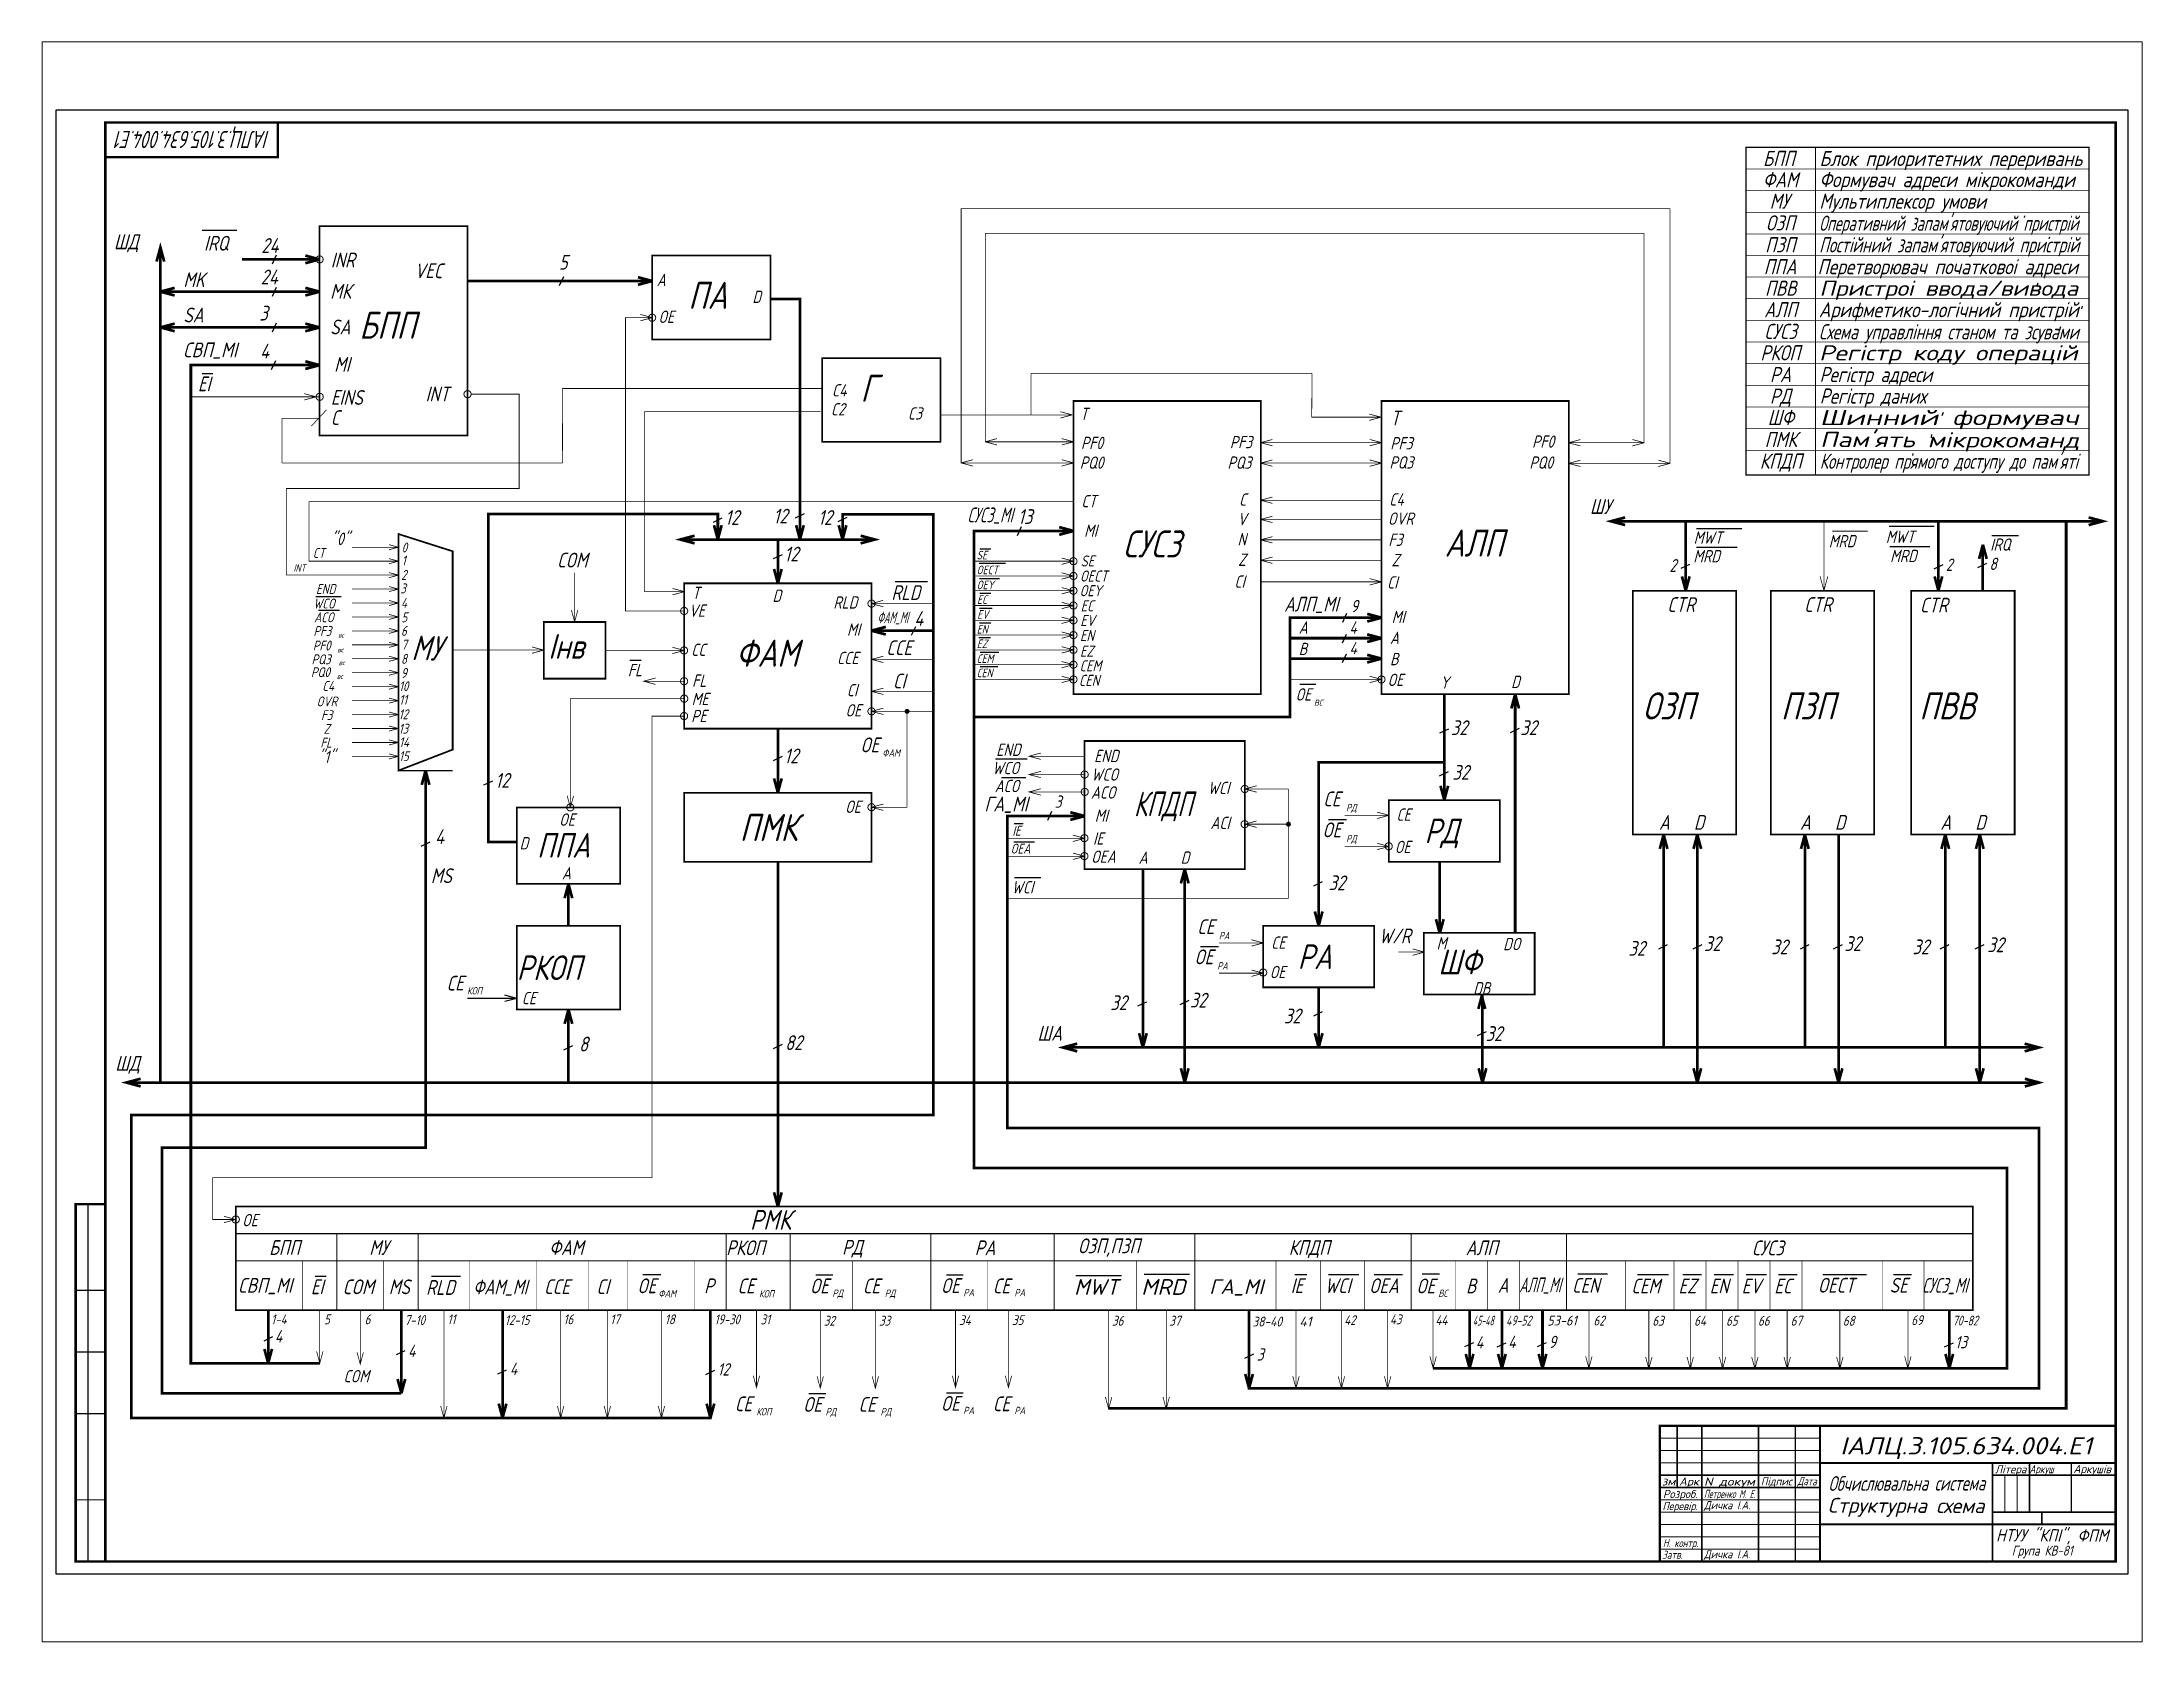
# Paper-space layout 'Layout1' of a CAD drawing. Extents: x 1.05 to 9.45, y 0.8 to 7.2.
# The model-space entities are those that its viewports show. They can reach past a viewport. Long polylines and large blocks are cut down to what shows.
import ezdxf
from ezdxf.enums import TextEntityAlignment as Align

# ---------------------------------------------------------------- set-up
doc = ezdxf.new("R2010")
doc.units = 0
doc.header["$MEASUREMENT"] = 0
doc.layers.get('0').update_dxf_attribs({"linetype": 'CONTINUOUS'})
doc.styles.add('ESKD', font='eskd', dxfattribs={"oblique": 15, "height": 6})

psp = doc.layouts.get("Layout1")

msp = doc.modelspace()

# ---------------------------------------------------------------- texts
at = {"style": 'ESKD', "oblique": 15}
for s, height, rotation, width, p, p2 in [('IАЛЦ.3.105.634.004.Е1', 7, 180, 0.551381, (86.77, 585.65), (24.64, 585.65)), ("Пам'ять мiкрокоманд", 6.1463, 359.80942, 1.021207, (715.97, 457.34), (821.18, 456.99)), ('МУ', 10, 358.27683, 0.644639, (144.2, 370.89), (156.47, 370.52)), ('Аркушiв', 3.3, 359.39869, 0.796393, (818.83, 40.92), (834.1, 40.76)), ('Дата', 3.3, 358.38396, 0.544227, (706.92, 36.04), (714.61, 35.83)), ('Обчислювальна система', 6, 0.17625, 0.545348, (719.43, 33.6), (783, 33.8)), ('Структурна схема', 6, 359.82375, 0.731914, (719.14, 24.8), (782.71, 24.6)), ('НТУУ "КПI", ФПМ', 5, 359.79852, 0.70879, (787.43, 13.14), (832.99, 12.98))]:
    msp.add_text(s, height=height, rotation=rotation, dxfattribs=dict(at, width=width)).set_placement(p, p2, align=Align.FIT)
for s, height, p in [('БПП', 6.146, (699.27, 571.35)), ('ФАМ', 6.146, (699.92, 562.74)), ('МУ', 6.146, (699.49, 554)), ('ОЗП', 6.146, (699.93, 545.21)), ('ПЗП', 6.146, (699.85, 536.34)), ('ППА', 6.146, (699.78, 527.43)), ('ПВВ', 6.146, (700, 518.69)), ('АЛП', 6.146, (700, 510)), ('СУСЗ', 6.146, (700, 501.17)), ('РКОП', 6.146, (699.85, 492.48)), ('РА', 6.146, (699.93, 483.65)), ('РД', 6.146, (699.93, 474.88)), ('ШФ', 6.146, (700.07, 466.25)), ('ПМК', 6.146, (700.07, 457.29)), ('КПДП', 6.146, (700.07, 448.52)), ('АЛП', 11, (575.58, 412.83)), ('РМК', 8, (290, 139.64)), ('БПП', 6, (92.75, 129.41)), ('МУ', 6, (131, 129.41)), ('ФАМ', 6, (207.12, 129.39)), ('MS', 6, (139.34, 113.45))]:
    msp.add_text(s, height=height, dxfattribs=at).set_placement(p, align=Align.CENTER)
for s, height, width, p, p2 in [('Блок приоритетних переривань', 6.1206, 0.680787, (715.76, 571.36), (822.51, 571.36)), ('Формувач адреси мiкрокоманди', 6.1463, 0.678475, (715.72, 562.78), (819.38, 562.78)), ("Оперативний запам'ятовуючий пристрiй", 6.1463, 0.524681, (715.66, 545.09), (820.85, 545.09)), ("Постiйний запам'ятовуючий пристрiй", 6.1811, 0.564702, (715.66, 536.31), (821.21, 536.31)), ('Перетворювач початковоi адреси', 6.1463, 0.628127, (714.98, 527.43), (820.69, 527.43)), ('Пристроi ввода/вивода', 6.1463, 0.894768, (715.72, 518.69), (820.74, 518.69)), ('Арифметико-логiчний пристрiй', 6.1463, 0.679792, (715.48, 509.97), (820.93, 509.97)), ('Схема управлiння станом та зсувами', 6.1463, 0.56828, (715.54, 501.02), (820.99, 501.02)), ('CВП_МI', 6, 0.679834, (51.48, 493.73), (73.43, 493.73)), ('Регiстр коду операцiй', 6.1463, 0.96134, (715.61, 492.46), (820.56, 492.46)), ('Шинний формувач', 6.1463, 1.218518, (715.83, 466.2), (821.04, 466.2)), ("Контролер прямого доступу до пам'ятi", 6.1463, 0.533572, (715.89, 448.48), (820.68, 448.48)), ('СУСЗ_МI', 6, 0.526529, (369.97, 426.75), (388.32, 426.75)), ('АЛП_МI', 6, 0.711308, (498.49, 390.53), (520.44, 390.53)), ('ФАМ_МI', 4.664, 0.483012, (333.4, 385.79), (345.84, 385.79)), ('КПДП', 10, 0.564791, (437.49, 307.45), (461.16, 307.45)), ('CВП_МI', 6, 0.679834, (73.81, 114.02), (95.76, 114.02)), ('COM', 6, 0.752682, (116.32, 113.45), (129.01, 113.45)), ('ФАМ_МI', 6, 0.662252, (169.33, 113.4), (191.28, 113.4)), ('MWT', 6.4, 0.94685, (413.28, 113.2), (431.17, 113.2)), ('MRD', 6.4, 0.994995, (440.49, 113.2), (458.38, 113.2)), ('ГА_МI', 6, 0.925557, (468.07, 113.48), (490.01, 113.48)), ('АЛП_МI', 6, 0.544789, (593.94, 114.23), (610.75, 114.23)), ('СУСЗ_МI', 6, 0.526529, (757.48, 114.02), (775.83, 114.02)), ('19-30', 4, 0.559685, (267.31, 101.25), (277.54, 101.25)), ('38-40', 4, 0.631316, (485.59, 100.35), (497.61, 100.35)), ('41', 4, 1.047061, (504.66, 100.35), (509.64, 100.35)), ('45-48', 4, 0.446611, (575.04, 100.74), (583.55, 100.74)), ('49-52', 4, 0.539013, (588.54, 100.74), (598.8, 100.74)), ('53-61', 4, 0.693863, (605.26, 100.74), (617.28, 100.74)), ('70-82', 4, 0.539013, (769.83, 100.76), (780.1, 100.76)), ('IАЛЦ.3.105.634.004.Е1', 7, 0.90762, (724.2, 48.42), (826.46, 48.42)), ('Лiтера', 3.3, 0.726239, (787, 40.76), (799.78, 40.76)), ('зм', 3.3, 0.983987, (651.76, 35.79), (657.33, 35.79)), ('Арк', 3.3, 0.966045, (658.78, 35.79), (666.82, 35.79)), ('N докум', 3.3, 1.004447, (668.92, 35.76), (689.59, 35.76)), ('Пiдпис', 3.3, 0.765015, (691.96, 35.83), (704.47, 35.83)), ('Перевiр.', 3.3, 0.726254, (652.04, 25.81), (666.3, 25.81)), ('Розроб.', 3.3, 0.801444, (652.22, 30.71), (666.32, 30.71)), ('Дичка I.А.', 3.3, 0.780015, (668.92, 26.16), (687.67, 26.16)), ('Петренко М. Е.', 3.3, 0.526201, (668.91, 30.74), (689.75, 30.74)), ('Н. контр.', 3.3, 0.589492, (652.23, 10.81), (666.5, 10.81)), ('Дичка I.А.', 3.3, 0.780015, (668.92, 6.26), (687.67, 6.26))]:
    msp.add_text(s, height=height, dxfattribs=dict(at, width=width)).set_placement(p, p2, align=Align.FIT)
for s, height, p in [('Мультиплексор умови', 6.1463, (715.74, 554.03)), ('ШД', 6, (23.52, 537.61)), ('IRQ', 6, (60.08, 537.03)), ('24', 6, (83.37, 536.11)), ('24', 6, (83.09, 523.32)), ('INR', 6, (111.56, 530.21)), ('VEC', 6, (145.52, 525.84)), ('5', 6, (204.12, 529.31)), ('MK', 6, (51.69, 522.19)), ('МК', 6, (111.29, 517.53)), ('A', 5, (243.85, 522.64)), ('ПА', 11, (256.63, 513.38)), ('D', 5, (282.64, 515.78)), ('SA', 6, (51.69, 507.89)), ('3', 6, (82.54, 508.65)), ('БПП', 11, (123.07, 501.23)), ('OE', 5, (244.48, 507.67)), ('SA', 6, (111.29, 503.04)), ('4', 6, (82.81, 493.22)), ('EI', 6, (57.6, 479.95)), ('MI', 6, (112.9, 487.83)), ('Г', 11, (326.53, 475.7)), ('Регiстр адреси', 6.1463, (715.81, 483.67)), ('EINS', 6, (111.56, 474.43)), ('INT', 6, (150.01, 475.86)), ('C4', 5, (314.96, 477.84)), ('Регiстр даних', 6.1463, (715.89, 474.92)), ('С', 6, (111.66, 466.27)), ('C2', 5, (314.53, 470.14)), ('C3', 5, (345.77, 468.47)), ('T', 5, (415.61, 468.24)), ('T', 6, (541.55, 466.04)), ('PF0', 5, (416.02, 456.47)), ('PF3', 5, (541.57, 456.35)), ('PF0', 5, (599.13, 457.02)), ('PQ0', 5, (415.54, 448.48)), ('PQ3', 5, (541.22, 448.56)), ('PQ0', 5, (598.02, 448.51)), ('CT', 5, (416.18, 432.85)), ('C', 5, (480.19, 433.5)), ('C4', 5, (541.13, 433.54)), ('ШУ', 6, (622.59, 430.15)), ('12', 6, (271.53, 425.71)), ('12', 6, (291.16, 426.28)), ('12', 6, (309.3, 425.71)), ('13', 6, (390.45, 426.08)), ('V', 5, (479.57, 425.56)), ('OVR', 5, (540.6, 425.75)), ('"0"', 5, (111.71, 417.55)), ('0', 4, (140.31, 414.55)), ('MI', 5, (417.29, 420.85)), ('СУСЗ', 11, (433.04, 412.48)), ('N', 5, (479.57, 417.39)), ('F3', 5, (540.8, 417.15)), ('MWT', 5, (664.71, 418.07)), ('MRD', 5, (719.55, 416.61)), ('MWT', 5, (742.72, 418.39)), ('IRQ', 5, (785.07, 415.22)), ('INT', 3.065, (96.38, 406.67)), ('CT', 4, (104.25, 412.33)), ('1', 4, (140.31, 409.24)), ('COM', 6, (203.35, 408.41)), ('12', 6, (295.59, 410.86)), ('SE', 3.5, (373.66, 411.7)), ('OECT', 3.5, (373.66, 405.68)), ('SE', 4.5, (415.9, 408.82)), ('Z', 5, (479.75, 409.04)), ('Z', 5, (542.07, 408.91)), ('2', 5.2, (654.85, 406.65)), ('MRD', 5, (664.58, 410.51)), ('MRD', 5, (744.45, 410.6)), ('2', 5, (767.04, 407.04)), ('8', 5, (784.73, 407.4)), ('END', 4, (105.53, 397.69)), ('3', 4, (139.75, 397.93)), ('2', 4, (140.09, 403.4)), ('T', 5, (258.12, 395.6)), ('RLD', 6, (339.06, 395.23)), ('OEY', 3.5, (373.66, 399.58)), ('OEY', 4.5, (415.46, 396.75)), ('OECT', 4.5, (415.61, 402.69)), ('CI', 5, (478.3, 400.22)), ('CI', 5, (540.26, 399.86)), ('WCO', 4, (104.49, 391.77)), ('4', 4, (140.03, 392.06)), ('VE', 5, (256.87, 388.39)), ('D', 5, (290.81, 394.46)), ('RLD', 5, (315.51, 391.72)), ('EC', 3.5, (373.85, 393.65)), ('EC', 4.5, (415.9, 390.61)), ('9', 5, (525.5, 390.25)), ('CTR', 6, (653.97, 390.37)), ('CTR', 6, (709.54, 390.37)), ('CTR', 6, (756.54, 390.15)), ('PF3', 4, (104.51, 380.64)), ('ACO', 4, (104.74, 386.19)), ('6', 4, (140.03, 380.68)), ('5', 4, (140.2, 386.22)), ('MI', 5, (321.06, 380.71)), ('4', 6, (348.37, 384.72)), ('EN', 3.5, (373.72, 381.6)), ('EV', 3.5, (373.9, 387.62)), ('EV', 4.5, (415.76, 384.68)), ('A', 5, (504.4, 381.55)), ('4', 5, (524.99, 381.55)), ('MI', 5, (542.14, 385.85)), ('PF0', 4, (104.25, 374.72)), ('вс', 2, (114.27, 374)), ('вс', 2, (114.52, 379.92)), ('7', 4, (140.19, 375.14)), ('Iнв', 10, (199.84, 371.39)), ('CC', 5, (257.82, 372.51)), ('ФАМ', 11, (275.94, 368.12)), ('CCE', 6, (336.98, 372.84)), ('EZ', 3.5, (373.74, 375.69)), ('EN', 4.5, (415.61, 378.54)), ('EZ', 4.5, (415.61, 372.21)), ('B', 5, (504.4, 372.84)), ('4', 5, (524.99, 373.19)), ('A', 5, (541.44, 377.38)), ('PQ0', 4, (103.48, 363.92)), ('PQ3', 4, (103.74, 369.15)), ('вс', 2, (114.78, 368.77)), ('8', 4, (140.02, 369.3)), ('9', 4, (140.02, 363.6)), ('FL', 5, (232.11, 364.27)), ('CCE', 5, (317.02, 369.18)), ('CEM', 3.5, (373.66, 369.67)), ('CEN', 3.5, (373.66, 363.88)), ('CEM', 4.5, (415.46, 366.28)), ('B', 5, (541.47, 368.75)), ('C4', 4, (108.09, 358.33)), ('вс', 2, (114.01, 363.2)), ('10', 4, (139.18, 358.21)), ('FL', 5, (258.2, 359.97)), ('CI', 5, (321, 356.13)), ('CI', 6, (339.71, 359.34)), ('CEN', 4.5, (415.17, 360.34)), ('OE', 5, (503.12, 354.38)), ('OE', 5, (540.46, 360.3)), ('Y', 5, (561.79, 359.26)), ('D', 5, (590.63, 359.49)), ('OVR', 4, (105.78, 352.06)), ('F3', 4, (107.58, 346.49)), ('12', 4, (139.07, 346.84)), ('11', 4, (139.29, 352.76)), ('PE', 5, (257.82, 345.63)), ('ME', 5, (258.01, 352.54)), ('OE', 5, (320.43, 347.93)), ('ВС', 2.5, (510.58, 352.29)), ('ОЗП', 11, (644.03, 346.73)), ('ПЗП', 11, (700.09, 346.73)), ('ПВВ', 11, (756.27, 346.73)), ('Z', 4, (108.61, 340.92)), ('13', 4, (139.07, 340.99)), ('32', 6, (566.14, 340.4)), ('32', 6, (594.37, 340.4)), ('FL', 4, (107.32, 335.33)), ('"1"', 5, (106.54, 329.07)), ('15', 4, (139.18, 329.83)), ('14', 4, (139.24, 335.52)), ('12', 6, (295.55, 328.93)), ('OE', 6, (326.47, 333.41)), ('ФАМ', 3, (335.39, 331.63)), ('END', 5, (381.62, 331.93)), ('END', 5, (421.38, 329.41)), ('12', 6, (178.25, 319.01)), ('WCO', 5, (380.06, 324.52)), ('WCO', 5, (420.23, 321.88)), ('32', 6, (566.79, 322.26)), ('ГА_МI', 6, (376.8, 309.39)), ('ACO', 5, (380.99, 317.22)), ('3', 5, (405.32, 310.86)), ('ACO', 5, (420.06, 314.6)), ('WCI', 5, (467.51, 316.43)), ('CE', 6, (514.37, 311.49)), ('OE', 5, (204.23, 303.6)), ('ПМК', 11, (277.48, 297.38)), ('OE', 5, (320.29, 308.82)), ('MI', 5, (421.64, 305.2)), ('ACI', 5, (468.56, 302.26)), ('РД', 3, (523.61, 309.45)), ('CE', 5, (544.06, 305.61)), ('A', 6, (650.63, 301.96)), ('D', 6, (664.8, 301.96)), ('A', 6, (707.88, 301.96)), ('D', 6, (722.05, 301.96)), ('A', 6, (764.84, 301.96)), ('D', 6, (779.01, 301.96)), ('4', 6, (153.87, 296.18)), ('D', 5, (188.17, 293.97)), ('ППА', 10, (195.21, 290.65)), ('IE', 4, (388.2, 299.58)), ('IE', 5, (420.94, 295.91)), ('OE', 6, (514, 298.91)), ('РД', 3, (523.61, 296.82)), ('РД', 10, (555.46, 296.51)), ('OEA', 4, (387.47, 292.3)), ('OEA', 5, (420.13, 288.53)), ('A', 5, (439.39, 288.15)), ('D', 5, (456.47, 288.15)), ('OE', 5, (543.39, 292.5)), ('MS', 6, (152.17, 280.31)), ('A', 5, (205.33, 281.85)), ('32', 6, (516.53, 277.43)), ('WCI', 5, (387.94, 276.14)), ('CE', 6, (463.19, 259.6)), ('РА', 3, (472, 257.46)), ('CE', 5, (493.22, 253.63)), ('W/R', 6, (536.99, 255.89)), ('M', 5, (560.38, 253.4)), ('DO', 5, (587.38, 253.09)), ('32', 6, (638.23, 250.84)), ('32', 6, (668.92, 252.76)), ('32', 6, (696.18, 251.44)), ('32', 6, (725.91, 252.76)), ('32', 6, (753.53, 251.44)), ('32', 6, (783.88, 252.28)), ('РКОП', 10, (187, 240.96)), ('OE', 6, (462.06, 247.37)), ('РА', 3, (471.32, 245.23)), ('РА', 10, (503.97, 245.43)), ('ШФ', 10, (561.02, 243.3)), ('CE', 6, (158.51, 236.71)), ('OE', 5, (492.63, 241.72)), ('DB', 5, (575.24, 235.12)), ('КОП', 3, (166.83, 235.1)), ('CE', 5, (189.05, 231.16)), ('32', 6, (427.94, 228.76)), ('32', 6, (460.24, 229.81)), ('ША', 6, (398.34, 216.35)), ('32', 6, (498.44, 223.39)), ('32', 6, (580.28, 216.23)), ('8', 6, (212.3, 211.99)), ('82', 6, (295.93, 212.55)), ('ШД', 6, (24.05, 204.16)), ('OE', 5, (75.55, 141.03)), ('РКОП', 6, (272, 129.29)), ('РД', 6, (319.06, 129.52)), ('РА', 6, (372.9, 129.28)), ('ОЗП,ПЗП', 6, (414.87, 130.07)), ('КПДП', 6, (500.35, 129.39)), ('АЛП', 6, (572.14, 129.28)), ('СУСЗ', 6, (688.43, 129.25)), ('EI', 6, (103.45, 113.45)), ('CCE', 6, (198.09, 113.52)), ('CI', 6, (219.34, 113.52)), ('OE', 6, (235.95, 113.85)), ('P', 6, (263.07, 113.85)), ('CE', 6, (276.58, 113.81)), ('OE', 6, (306.02, 113.81)), ('CE', 6, (327.46, 113.81)), ('OE', 6, (359.15, 113.96)), ('CE', 6, (380.22, 113.81)), ('IE', 6, (501.17, 113.9)), ('WCI', 6, (514.98, 113.9)), ('OEA', 6, (532.97, 113.9)), ('OE', 6, (552.13, 113.8)), ('B', 6, (572.32, 113.8)), ('A', 6, (585.18, 114.04)), ('CEN', 6, (615.33, 114.03)), ('CEM', 6, (639.38, 113.78)), ('EZ', 6, (658.55, 113.8)), ('EN', 6, (671.22, 113.8)), ('EV', 6, (684.2, 113.79)), ('EC', 6, (697.44, 113.79)), ('OECT', 6, (715.09, 114.09)), ('SE', 6, (744.24, 114.09)), ('RLD', 6, (150.2, 113.19)), ('ФАМ', 3, (244.5, 112.2)), ('КОП', 3, (285.33, 112.1)), ('РД', 3, (315.13, 112.36)), ('РД', 3, (336.39, 112.36)), ('РА', 3, (368.26, 112.6)), ('РА', 3, (388.98, 112.6)), ('ВС', 3, (561.06, 112.35)), ('1-4', 4, (87.33, 101.26)), ('5', 4, (108.82, 101.26)), ('6', 4, (125.28, 101.26)), ('7-10', 4, (141.51, 100.95)), ('11', 4, (158.88, 101.26)), ('12-15', 4, (182.2, 100.95)), ('16', 4, (205.97, 101.26)), ('17', 4, (224.95, 101.26)), ('18', 4, (247.12, 101.26)), ('31', 4, (285.97, 101.24)), ('32', 4, (311.65, 100.68)), ('33', 4, (334.06, 100.68)), ('34', 4, (366.55, 100.93)), ('35', 4, (388.03, 100.93)), ('36', 4, (428.63, 100.68)), ('37', 4, (451.89, 100.68)), ('42', 4, (522.85, 100.93)), ('43', 4, (541.43, 101.24)), ('44', 4, (559.87, 100.93)), ('62', 4, (624.03, 100.75)), ('63', 4, (647.94, 100.68)), ('64', 4, (664.9, 100.68)), ('65', 4, (677.85, 100.68)), ('66', 4, (690.81, 100.68)), ('67', 4, (704.07, 100.68)), ('68', 4, (725.26, 100.68)), ('69', 4, (753.02, 100.93)), ('4', 5, (88.82, 93.9)), ('4', 5, (576.24, 91.42)), ('4', 5, (589.38, 91.58)), ('9', 5, (605.91, 91.58)), ('13', 5, (770.83, 91.49)), ('4', 5, (142.88, 87.96)), ('4', 5, (184.19, 80.66)), ('12', 5, (268.52, 80.44)), ('3', 5, (487.37, 86.51)), ('COM', 5, (116.72, 77.69)), ('CE', 6, (275.53, 65.96)), ('OE', 6, (303.23, 65.71)), ('CE', 6, (325.71, 65.71)), ('OE', 6, (359.15, 66.12)), ('CE', 6, (380.22, 65.96)), ('КОП', 3, (284.28, 64.25)), ('РД', 3, (312.34, 64.26)), ('РД', 3, (334.65, 64.26)), ('РА', 3, (368.26, 64.75)), ('РА', 3, (388.98, 64.75)), ('Аркуш', 3.3, (801, 40.81)), ('Затв.', 3.3, (651.95, 6.06)), ('Група КВ-81', 4, (793.82, 7.37))]:
    msp.add_text(s, height=height, dxfattribs=at).set_placement(p)
for s, p in [('PF3', (485.51, 456.82)), ('PQ3', (485.17, 448.48))]:
    msp.add_text(s, height=5, dxfattribs=at).set_placement(p, align=Align.RIGHT)

# ---------------------------------------------------------------- linework, layer by layer
for p, q in [((841, 594), (0, 594)), ((0, 594), (0, 0)), ((841, 0), (841, 594)), ((798.94, 550.49), (799.15, 551.22)), ((73.35, 545.26), (59.3, 545.26)), ((809.09, 542.49), (808.91, 541.8)), ((87.81, 531.66), (89.5, 535.29)), ((87.81, 518.56), (89.5, 522.18)), ((204.41, 522.89), (206.1, 526.51)), ((804.42, 523.78), (803.9, 522.38)), ((822.35, 514.46), (822.09, 513.41)), ((87.81, 504.05), (89.5, 507.67)), ((813.55, 506.05), (813.26, 504.8)), ((59.27, 487.1), (63.72, 487.1)), ((87.53, 488.74), (89.22, 492.37)), ((765.94, 471.36), (765.42, 469.96)), ((761.31, 462.45), (761.06, 461.05)), ((753.73, 454.62), (753.57, 453.92)), ((266.82, 426.86), (270.44, 428.55)), ((300.15, 428.58), (303.77, 430.27)), ((317.43, 427.15), (321.06, 428.84)), ((390.21, 421.4), (391.9, 425.02)), ((665.91, 424.19), (684.27, 424.19)), ((721.02, 423.27), (735.32, 423.23)), ((744.05, 425.23), (762.27, 425.23)), ((785.79, 421.47), (796.5, 421.47)), ((291.19, 412.01), (294.81, 413.7)), ((374.7, 410.11), (385.34, 410.11)), ((375.02, 416.04), (379.4, 416.04)), ((659.58, 408.09), (663.2, 409.79)), ((665.91, 416.63), (682.4, 416.63)), ((744.34, 416.95), (760.56, 416.95)), ((762.39, 407.94), (766.01, 409.63)), ((780.08, 408.48), (783.7, 410.17)), ((340.64, 402.69), (353.76, 402.69)), ((374.89, 403.93), (382.96, 403.93)), ((105.52, 396.65), (115.81, 396.65)), ((374.95, 398), (379.46, 398)), ((106.55, 391.07), (115.04, 391.07)), ((347.24, 380.9), (348.93, 384.53)), ((374.79, 385.92), (379.45, 385.92)), ((374.87, 391.9), (379.93, 391.9)), ((522.28, 386.21), (523.97, 389.84)), ((374.63, 380.05), (379.29, 380.05)), ((522.17, 377.78), (523.86, 381.41)), ((232.96, 370.79), (237.49, 370.79)), ((375.11, 374.06), (382.67, 374.06)), ((375.11, 368.19), (382.27, 368.19)), ((522.17, 369.81), (523.86, 373.44)), ((504.92, 361), (511.35, 361)), ((561.73, 341.31), (565.35, 343)), ((590.36, 341.49), (593.98, 343.18)), ((291.19, 330.13), (294.81, 331.82)), ((381.34, 330.78), (394.24, 330.78)), ((561.6, 323.89), (565.22, 325.58)), ((173.7, 320.19), (177.33, 321.88)), ((383.74, 323.13), (393.67, 323.13)), ((402.53, 305.83), (404.22, 309.45)), ((388.94, 304.54), (392.6, 304.54)), ((516.49, 306.18), (523.75, 306.18)), ((148.19, 295.33), (151.81, 297.02)), ((388.77, 297.13), (397.19, 297.13)), ((389.02, 282.64), (399.72, 282.64)), ((510.49, 279.26), (514.11, 280.95)), ((464.55, 254.63), (471.81, 254.63)), ((650.51, 253.67), (654.13, 255.36)), ((664.5, 253.67), (668.13, 255.36)), ((708.01, 253.67), (711.64, 255.36)), ((721.5, 253.67), (725.12, 255.36)), ((764.75, 253.67), (768.38, 255.36)), ((779, 253.67), (782.63, 255.36)), ((187, 233.54), (167, 233.54)), ((187, 233.54), (182.17, 234.84)), ((187, 233.54), (182.17, 232.25)), ((439.1, 230.45), (442.72, 232.14)), ((456.27, 231.06), (459.89, 232.75)), ((510.49, 226.47), (514.11, 228.16)), ((206.19, 212.7), (209.81, 214.39)), ((291.19, 213.25), (294.81, 214.94)), ((577.03, 218.45), (580.66, 220.14)), ((105.26, 120.82), (109.61, 120.82)), ((152.4, 120.79), (164.13, 120.79)), ((238.15, 121.46), (245.48, 121.46)), ((308.34, 121.3), (315.31, 121.3)), ((361.47, 121.3), (368.26, 121.3)), ((413.95, 121.01), (432.42, 121.01)), ((441.66, 121.54), (460.14, 121.54)), ((502.85, 121.46), (507.73, 121.46)), ((516.52, 121.46), (528.79, 121.46)), ((535.06, 121.46), (546.5, 121.46)), ((554.49, 121.74), (561.61, 121.74)), ((617.75, 121.75), (629.72, 121.75)), ((641.94, 121.5), (654.48, 121.5)), ((660.25, 121.39), (667.92, 121.39)), ((673.08, 121.39), (680.89, 121.39)), ((686.05, 121.39), (694.27, 121.39)), ((699.15, 121.39), (706.68, 121.39)), ((717.18, 121.46), (734.89, 121.46)), ((745.83, 121.46), (753.08, 121.46)), ((84.44, 94.54), (88.06, 96.23)), ((571.83, 92.19), (575.45, 93.88)), ((601.38, 92.19), (605.01, 93.88)), ((138.16, 88.98), (141.79, 90.67)), ((482.55, 87.51), (486.18, 89.2)), ((584.96, 92.04), (588.59, 93.73)), ((766.52, 92.05), (770.14, 93.74)), ((179.29, 81.13), (182.92, 82.82)), ((263.79, 80.9), (267.41, 82.59)), ((305.55, 73.21), (312.52, 73.21)), ((361.47, 73.46), (368.26, 73.46)), ((0, 0), (841, 0))]:
    msp.add_line(p, q)
for points, const_width in [([(836, 5), (836, 589), (20, 589), (20, 5)], 1), ([(825.19, 579), (825.19, 445.94), (685.98, 445.94), (685.98, 579)], 0.564), ([(107, 462), (107, 547), (167, 547), (167, 462)], 0.7), ([(290, 535), (290, 501), (242, 501), (242, 535)], 0.7), ([(359.03, 493.37), (359.03, 459.37), (311.03, 459.37), (311.03, 493.37)], 0.7), ([(413, 357), (413, 476), (489, 476), (489, 357)], 0.7), ([(538, 357), (538, 476), (614, 476), (614, 357)], 0.7), ([(139, 326), (139, 422), (161, 415), (161, 334.5)], 0.7), ([(255, 343), (255, 402), (331, 402), (331, 343)], 0.7), ([(640, 300), (640, 399), (682, 399), (682, 300)], 0.7), ([(696, 300), (696, 399), (738, 399), (738, 300)], 0.7), ([(753, 300), (753, 399), (795, 399), (795, 300)], 0.7), ([(198, 363.3), (198, 386.3), (223, 386.3), (223, 363.3)], 0.7), ([(417.5, 286), (417.5, 338), (482.5, 338), (482.5, 286)], 0.7), ([(255, 289), (255, 317), (331, 317), (331, 289)], 0.7), ([(187, 280), (187, 311), (229, 311), (229, 280)], 0.7), ([(541, 289), (541, 314), (586, 314), (586, 289)], 0.7), ([(187, 229), (187, 263), (229, 263), (229, 229)], 0.7), ([(490, 238), (490, 263), (535, 263), (535, 238)], 0.7), ([(555.18, 235.12), (555.18, 260.12), (600.18, 260.12), (600.18, 235.12)], 0.7), ([(778, 107), (73, 107), (73, 149), (778, 149)], 0.7)]:
    msp.add_lwpolyline(points, close=True, dxfattribs=dict(const_width=const_width))
for points, const_width in [([(20, 575), (90, 575), (90, 589)], 1), ([(714.16, 445.94), (714.16, 579)], 0.282), ([(685.98, 570.18), (825.19, 570.18)], 0.282), ([(413, 450.87), (367.39, 450.87), (367.39, 554.03), (655.09, 554.03), (655.09, 450.68), (614, 450.68)], 0.3), ([(685.98, 561.4), (825.19, 561.4)], 0.282), ([(685.98, 552.62), (825.19, 552.62)], 0.282), ([(43.92, 532.59), (42.37, 538.39), (40.82, 532.59)], 1.1), ([(42.37, 199.36), (42.37, 538.39)], 1.1), ([(413, 459.43), (377.16, 459.43), (377.16, 544.01), (644.6, 544.01), (644.6, 459.05), (614, 459.05)], 0.3), ([(685.98, 543.84), (825.19, 543.84)], 0.282), ([(107, 533.47), (75.52, 533.47), (75.52, 533.47)], 1.1), ([(107, 533.47), (101.2, 535.03)], 1.1), ([(107, 533.47), (101.2, 531.92)], 1.1), ([(685.98, 535.06), (825.19, 535.06)], 0.282), ([(42.37, 520.37), (48.16, 521.92)], 1.1), ([(42.37, 520.37), (48.16, 518.82)], 1.1), ([(107, 520.37), (42.37, 520.37)], 1.1), ([(107, 520.37), (101.2, 521.92)], 1.1), ([(107, 520.37), (101.2, 518.82)], 1.1), ([(167, 524.7), (242, 524.7)], 1.1), ([(242, 524.7), (236.2, 526.25)], 1.1), ([(242, 524.7), (236.2, 523.15)], 1.1), ([(685.98, 526.28), (825.19, 526.28)], 0.282), ([(290, 517.34), (301.96, 517.34), (301.96, 419.77)], 1.1), ([(685.98, 517.5), (825.19, 517.5)], 0.282), ([(42.37, 505.86), (48.16, 507.41)], 1.1), ([(42.37, 505.86), (48.16, 504.31)], 1.1), ([(107, 505.86), (42.37, 505.86)], 1.1), ([(107, 505.86), (101.2, 507.41)], 1.1), ([(107, 505.86), (101.2, 504.31)], 1.1), ([(242, 509.84), (231.16, 509.84), (231.16, 390.78), (255, 390.78)], 0.3), ([(242, 509.84), (237.17, 511.13)], 0.3), ([(242, 509.84), (237.17, 508.54)], 0.3), ([(685.98, 508.72), (825.19, 508.72)], 0.282), ([(685.98, 499.94), (825.19, 499.94)], 0.282), ([(107, 490.56), (54.72, 490.56), (54.72, 85.44), (107.07, 85.44)], 1.1), ([(107, 490.56), (101.2, 492.11)], 1.1), ([(107, 490.56), (101.2, 489)], 1.1), ([(395.69, 487.25), (509.81, 487.25)], 0.3), ([(395.69, 470.36), (395.69, 487.25)], 0.3), ([(509.69, 469.43), (509.81, 487.25)], 0.3), ([(685.98, 491.15), (825.19, 491.15)], 0.282), ([(107, 477.69), (54.72, 477.69)], 0.3), ([(168.48, 478.77), (187.98, 478.77), (187.98, 440.47), (93.52, 440.47), (93.52, 405.32), (139, 405.32)], 0.3), ([(105.56, 477.69), (100.73, 478.98)], 0.3), ([(105.56, 477.69), (100.73, 476.39)], 0.3), ([(310.78, 481.07), (205.53, 481.07)], 0.3), ([(205.53, 481.07), (205.61, 450.86)], 0.3), ([(685.98, 482.37), (825.19, 482.37)], 0.282), ([(107, 468.94), (91.73, 468.94)], 0.3), ([(91.73, 468.94), (91.73, 450.86)], 0.3), ([(109.83, 472.45), (103.64, 465.81)], 0.3), ([(310.32, 471.68), (238.76, 471.68)], 0.3), ([(238.76, 398.61), (238.76, 471.68)], 0.3), ([(412.48, 470.36), (359.03, 470.36)], 0.3), ([(412.48, 470.36), (407.65, 471.66)], 0.3), ([(412.48, 470.36), (407.65, 469.07)], 0.3), ([(509.69, 469.43), (537.77, 469.43)], 0.3), ([(537.84, 469.43), (533.01, 470.72)], 0.3), ([(537.84, 469.43), (533.01, 468.13)], 0.3), ([(685.98, 473.59), (825.19, 473.59)], 0.282), ([(377.09, 459.43), (381.92, 460.73)], 0.3), ([(413.07, 459.43), (408.24, 460.73)], 0.3), ([(488.93, 459.09), (493.76, 460.38)], 0.3), ([(538.07, 459.09), (533.24, 460.38)], 0.3), ([(613.93, 459.05), (618.76, 460.35)], 0.3), ([(644.67, 459.05), (639.84, 460.35)], 0.3), ([(685.98, 464.81), (825.19, 464.81)], 0.282), ([(367.32, 450.87), (372.15, 452.16)], 0.3), ([(377.09, 459.43), (381.92, 458.14)], 0.3), ([(413.07, 459.43), (408.24, 458.14)], 0.3), ([(413.07, 450.87), (408.24, 452.16)], 0.3), ([(488.93, 459.09), (493.76, 457.8)], 0.3), ([(488.93, 450.78), (493.76, 452.08)], 0.3), ([(489, 459.09), (538, 459.09)], 0.3), ([(538.07, 459.09), (533.24, 457.8)], 0.3), ([(538.07, 450.78), (533.24, 452.08)], 0.3), ([(613.93, 459.05), (618.76, 457.76)], 0.3), ([(613.93, 450.68), (618.76, 451.98)], 0.3), ([(644.67, 459.05), (639.84, 457.76)], 0.3), ([(655.17, 450.68), (650.34, 451.98)], 0.3), ([(685.98, 456.03), (825.19, 456.03)], 0.282), ([(205.61, 450.86), (91.73, 450.86)], 0.3), ([(367.32, 450.87), (372.15, 449.58)], 0.3), ([(413.07, 450.87), (408.24, 449.58)], 0.3), ([(488.93, 450.78), (493.76, 449.49)], 0.3), ([(489, 450.78), (538, 450.78)], 0.3), ([(538.07, 450.78), (533.24, 449.49)], 0.3), ([(613.93, 450.68), (618.76, 449.39)], 0.3), ([(655.17, 450.68), (650.34, 449.39)], 0.3), ([(139, 410.98), (102.73, 410.98), (102.73, 435.18), (413, 435.18)], 0.3), ([(488.93, 435.73), (493.76, 437.02)], 0.3), ([(488.93, 435.73), (493.76, 434.43)], 0.3), ([(489, 435.73), (538, 435.73)], 0.3), ([(265.63, 107), (265.63, 63.23), (30.55, 63.23), (30.55, 186.15), (356.12, 186.15), (356.12, 430.01), (319.25, 430.01), (319.25, 419.77)], 1.1), ([(187, 297.04), (175.51, 297.04), (175.51, 430.18), (268.63, 430.18), (268.63, 419.77)], 1.1), ([(427.31, 67.13), (815.91, 67.13), (815.91, 427.19)], 1.1), ([(488.93, 427.93), (493.76, 429.22)], 0.3), ([(488.93, 427.93), (493.76, 426.64)], 0.3), ([(489, 427.93), (538, 427.93)], 0.3), ([(636.89, 425.64), (631.09, 427.19), (636.89, 428.74)], 1.1), ([(631.09, 427.19), (830.81, 427.19)], 1.1), ([(661.49, 399), (661.49, 427.19)], 1.1), ([(717.58, 399), (717.58, 427.19)], 0.3), ([(764.05, 399), (764.05, 427.19)], 1.1), ([(825.02, 425.64), (830.81, 427.19), (825.02, 428.74)], 1.1), ([(135.14, 417.68), (139, 416.64)], 0.3), ([(259.2, 418.22), (253.4, 419.77), (259.2, 421.32)], 1.1), ([(253.4, 419.77), (332.38, 419.77)], 1.1), ([(268.63, 419.77), (267.08, 425.57)], 1.1), ([(268.63, 419.77), (270.18, 425.57)], 1.1), ([(293, 402), (293, 419.77)], 1.1), ([(301.96, 419.77), (300.41, 425.57)], 1.1), ([(301.96, 419.77), (303.51, 425.57)], 1.1), ([(319.25, 419.77), (317.69, 425.57)], 1.1), ([(319.25, 419.77), (320.8, 425.57)], 1.1), ([(326.59, 421.32), (332.38, 419.77), (326.59, 418.22)], 1.1), ([(413, 423.25), (372.65, 423.25), (372.65, 164.71), (791.87, 164.71), (791.87, 83.4), (558.96, 83.4)], 1.1), ([(413, 423.25), (407.2, 424.8)], 1.1), ([(413, 423.25), (407.2, 421.7)], 1.1), ([(488.93, 419.65), (493.76, 420.94)], 0.3), ([(488.93, 419.65), (493.76, 418.35)], 0.3), ([(489, 419.65), (538, 419.65)], 0.3), ([(782.11, 417.69), (780.55, 411.9)], 1.1), ([(782.11, 417.69), (783.66, 411.9)], 1.1), ([(139, 416.64), (120.12, 416.64)], 0.3), ([(139, 416.64), (135.14, 415.61)], 0.3), ([(135.14, 412.02), (139, 410.98)], 0.3), ([(139, 410.98), (135.14, 409.95)], 0.3), ([(413, 410.98), (372.65, 410.98)], 0.3), ([(413, 410.98), (408.17, 412.27)], 0.3), ([(413, 410.98), (408.17, 409.68)], 0.3), ([(488.93, 411.37), (493.76, 412.66)], 0.3), ([(488.93, 411.37), (493.76, 410.07)], 0.3), ([(489, 411.37), (538, 411.37)], 0.3), ([(782, 399), (782.08, 415.73)], 1.1), ([(135.14, 406.36), (139, 405.32)], 0.3), ([(139, 405.32), (135.14, 404.29)], 0.3), ([(135.14, 400.7), (139, 399.66)], 0.3), ([(210.5, 386.3), (210.5, 406.3)], 0.3), ([(293, 402), (291.45, 407.8)], 1.1), ([(293, 402), (294.55, 407.8)], 1.1), ([(413, 404.98), (372.65, 404.98)], 0.3), ([(413, 404.98), (408.17, 406.27)], 0.3), ([(413, 404.98), (408.17, 403.68)], 0.3), ([(489, 402.6), (538, 402.6)], 0.3), ([(538.07, 402.6), (533.24, 403.89)], 0.3), ([(538.07, 402.6), (533.24, 401.3)], 0.3), ([(661.49, 399), (659.94, 404.8)], 1.1), ([(661.49, 399), (663.05, 404.8)], 1.1), ([(717.58, 399), (716.03, 404.8)], 0.3), ([(717.58, 399), (719.13, 404.8)], 0.3), ([(764.05, 399), (762.5, 404.8)], 1.1), ([(764.05, 399), (765.6, 404.8)], 1.1), ([(139, 399.66), (120.12, 399.66)], 0.3), ([(139, 394), (120.12, 394)], 0.3), ([(139, 399.66), (135.14, 398.63)], 0.3), ([(135.14, 395.04), (139, 394)], 0.3), ([(139, 394), (135.14, 392.97)], 0.3), ([(255.09, 398.61), (238.76, 398.61)], 0.3), ([(255.09, 398.61), (250.26, 399.91)], 0.3), ([(255.09, 398.61), (250.26, 397.32)], 0.3), ([(330.93, 393.77), (335.76, 395.07)], 0.3), ([(330.93, 393.77), (335.76, 392.48)], 0.3), ([(331, 393.77), (356.12, 393.77)], 0.3), ([(413, 398.98), (372.65, 398.98)], 0.3), ([(413, 392.98), (372.65, 392.98)], 0.3), ([(413, 398.98), (408.17, 400.27)], 0.3), ([(413, 398.98), (408.17, 397.68)], 0.3), ([(413, 392.98), (408.17, 394.27)], 0.3), ([(413, 392.98), (408.17, 391.68)], 0.3), ([(139, 388.34), (120.12, 388.34)], 0.3), ([(135.14, 389.38), (139, 388.34)], 0.3), ([(139, 388.34), (135.14, 387.31)], 0.3), ([(135.14, 383.72), (139, 382.68)], 0.3), ([(210.5, 386.3), (209.21, 391.12)], 0.3), ([(210.5, 386.3), (211.79, 391.12)], 0.3), ([(331, 382.77), (336.8, 384.33)], 1.1), ([(372.65, 347.68), (500.92, 347.68), (500.92, 388.03), (538, 388.03)], 1.1), ([(413, 386.98), (372.65, 386.98)], 0.3), ([(413, 386.98), (408.17, 388.27)], 0.3), ([(413, 386.98), (408.17, 385.68)], 0.3), ([(538, 388.03), (532.2, 389.59)], 1.1), ([(538, 388.03), (532.2, 386.48)], 1.1), ([(139, 382.68), (120.12, 382.68)], 0.3), ([(139, 377.02), (120.12, 377.02)], 0.3), ([(139, 382.68), (135.14, 381.65)], 0.3), ([(135.14, 378.06), (139, 377.02)], 0.3), ([(139, 377.02), (135.14, 375.99)], 0.3), ([(198, 374.88), (193.17, 376.18)], 0.3), ([(255, 374.75), (250.17, 376.05)], 0.3), ([(331, 382.77), (336.8, 381.22)], 1.1), ([(331, 382.77), (356.12, 382.77)], 1.1), ([(413, 380.98), (372.65, 380.98)], 0.3), ([(413, 374.98), (372.65, 374.98)], 0.3), ([(413, 380.98), (408.17, 382.27)], 0.3), ([(413, 380.98), (408.17, 379.68)], 0.3), ([(413, 374.98), (408.17, 376.27)], 0.3), ([(413, 374.98), (408.17, 373.68)], 0.3), ([(538, 379.73), (500.92, 379.73)], 1.1), ([(538, 379.73), (532.2, 381.28)], 1.1), ([(538, 379.73), (532.2, 378.17)], 1.1), ([(139, 371.36), (120.12, 371.36)], 0.3), ([(135.14, 372.4), (139, 371.36)], 0.3), ([(139, 371.36), (135.14, 370.33)], 0.3), ([(135.14, 366.74), (139, 365.7)], 0.3), ([(198, 374.88), (161, 374.88)], 0.3), ([(198, 374.88), (193.17, 373.59)], 0.3), ([(255, 374.75), (223, 374.75)], 0.3), ([(255, 374.75), (250.17, 373.46)], 0.3), ([(331, 371.12), (335.83, 372.42)], 0.3), ([(331, 371.12), (335.83, 369.83)], 0.3), ([(331, 371.12), (356.12, 371.12)], 0.3), ([(413, 368.98), (372.65, 368.98)], 0.3), ([(413, 368.98), (408.17, 370.27)], 0.3), ([(413, 368.98), (408.17, 367.68)], 0.3), ([(538, 371.42), (500.92, 371.42)], 1.1), ([(538, 371.42), (532.2, 372.97)], 1.1), ([(538, 371.42), (532.2, 369.87)], 1.1), ([(139, 365.7), (120.12, 365.7)], 0.3), ([(139, 360.04), (120.12, 360.04)], 0.3), ([(139, 365.7), (135.14, 364.67)], 0.3), ([(135.14, 361.08), (139, 360.04)], 0.3), ([(139, 360.04), (135.14, 359.01)], 0.3), ([(243.32, 363.55), (238.49, 362.26), (243.32, 360.96)], 0.3), ([(255, 362.26), (238.49, 362.26)], 0.3), ([(331, 358.15), (335.83, 359.44)], 0.3), ([(331, 358.15), (335.83, 356.86)], 0.3), ([(331, 358.15), (356.12, 358.15)], 0.3), ([(413, 362.98), (372.65, 362.98)], 0.3), ([(413, 362.98), (408.17, 364.27)], 0.3), ([(413, 362.98), (408.17, 361.68)], 0.3), ([(538, 362.98), (500.92, 362.98)], 0.3), ([(538.07, 362.98), (533.24, 364.27)], 0.3), ([(538.07, 362.98), (533.24, 361.69)], 0.3), ([(139, 354.38), (120.12, 354.38)], 0.3), ([(135.14, 355.42), (139, 354.38)], 0.3), ([(139, 354.38), (135.14, 353.35)], 0.3), ([(135.14, 349.76), (139, 348.72)], 0.3), ([(208.74, 311), (208.74, 355.19), (255, 355.19)], 0.3), ([(331, 350.03), (335.83, 351.32)], 0.3), ([(331, 350.03), (335.83, 348.74)], 0.3), ([(331, 350.03), (356.12, 350.03)], 0.3), ([(331, 311.11), (345.45, 311.11), (345.45, 350.03)], 0.3), ([(563.5, 314), (563.5, 357)], 1.1), ([(592.26, 357), (590.71, 351.2)], 1.1), ([(592.26, 357), (593.82, 351.2)], 1.1), ([(592.26, 357), (592.26, 260.12)], 1.1), ([(73, 143.78), (63.55, 143.78), (63.55, 160.71), (241.92, 160.71), (241.92, 348.08), (255, 348.08)], 0.3), ([(139, 348.72), (120.12, 348.72)], 0.3), ([(139, 343.06), (120.12, 343.06)], 0.3), ([(139, 348.72), (135.14, 347.69)], 0.3), ([(135.14, 344.1), (139, 343.06)], 0.3), ([(139, 343.06), (135.14, 342.03)], 0.3), ([(293, 343), (293, 317)], 1.1), ([(139, 337.4), (120.12, 337.4)], 0.3), ([(135.14, 338.44), (139, 337.4)], 0.3), ([(139, 337.4), (135.14, 336.37)], 0.3), ([(135.14, 332.78), (139, 331.74)], 0.3), ([(399.74, 330.52), (394.91, 331.82), (399.74, 333.11)], 0.3), ([(150, 326), (150, 281), (150, 172.92), (43.08, 172.92), (43.08, 73.23), (140.19, 73.23)], 1.1), ([(139, 331.74), (120.12, 331.74)], 0.3), ([(139, 331.74), (135.14, 330.71)], 0.3), ([(139, 326), (161, 326)], 0.5), ([(150, 326), (148.45, 320.2)], 1.1), ([(150, 326), (151.55, 320.2)], 1.1), ([(399.74, 323.09), (394.91, 324.38), (399.74, 325.67)], 0.3), ([(417.5, 331.82), (394.91, 331.82)], 0.3), ([(417.5, 324.38), (394.91, 324.38)], 0.3), ([(512.5, 263), (512.5, 329.28), (563.5, 329.28)], 1.1), ([(208.78, 310.93), (207.49, 315.76)], 0.3), ([(208.78, 310.93), (210.08, 315.76)], 0.3), ([(293, 317), (291.45, 322.8)], 1.1), ([(293, 317), (294.55, 322.8)], 1.1), ([(482.5, 318.51), (500.24, 318.51), (500.24, 274.15), (386.17, 274.15)], 0.3), ([(399.74, 316.03), (394.91, 317.32), (399.74, 318.62)], 0.3), ([(417.5, 317.32), (394.91, 317.32)], 0.3), ([(482.5, 318.51), (487.33, 319.81)], 0.3), ([(482.5, 318.51), (487.33, 317.22)], 0.3), ([(563.5, 314), (561.95, 319.8)], 1.1), ([(563.5, 314), (565.05, 319.8)], 1.1), ([(331, 311.11), (335.83, 312.4)], 0.3), ([(331, 311.11), (335.83, 309.82)], 0.3), ([(417.5, 307.53), (386.17, 307.53), (386.17, 180.91), (804.9, 180.91), (804.9, 75.27), (484.25, 75.27), (484.25, 107)], 1.1), ([(417.5, 307.53), (411.7, 309.08)], 1.1), ([(417.5, 307.53), (411.7, 305.97)], 1.1), ([(541, 307.82), (523, 307.82)], 0.3), ([(541.07, 307.82), (536.24, 309.12)], 0.3), ([(541.07, 307.82), (536.24, 306.53)], 0.3), ([(417.5, 298.49), (386.17, 298.49)], 0.3), ([(417.57, 298.49), (412.74, 299.78)], 0.3), ([(417.57, 298.49), (412.74, 297.19)], 0.3), ([(482.5, 304.23), (487.33, 305.53)], 0.3), ([(482.5, 304.23), (487.33, 302.94)], 0.3), ([(482.5, 304.23), (500.24, 304.23)], 0.3), ([(652.51, 300), (650.96, 294.2)], 1.1), ([(652.51, 300), (654.07, 294.2)], 1.1), ([(652.51, 300), (652.51, 213.6)], 1.1), ([(666.19, 300), (664.64, 294.2)], 1.1), ([(666.19, 300), (667.75, 294.2)], 1.1), ([(666.19, 300), (666.19, 199.36)], 1.1), ([(709.84, 300), (708.28, 294.2)], 1.1), ([(709.84, 300), (711.39, 294.2)], 1.1), ([(709.84, 300), (709.84, 213.6)], 1.1), ([(723.52, 300), (723.52, 199.36)], 1.1), ([(766.83, 300), (765.28, 294.2)], 1.1), ([(766.83, 300), (768.39, 294.2)], 1.1), ([(766.83, 300), (766.83, 213.6)], 1.1), ([(780.84, 300), (779.29, 294.2)], 1.1), ([(780.84, 300), (782.39, 294.2)], 1.1), ([(780.84, 300), (780.84, 199.36)], 1.1), ([(417.5, 291.2), (386.17, 291.2)], 0.3), ([(417.57, 291.2), (412.74, 292.49)], 0.3), ([(417.57, 291.2), (412.74, 289.9)], 0.3), ([(541, 295.19), (523, 295.19)], 0.3), ([(541.07, 295.19), (536.24, 296.48)], 0.3), ([(541.07, 295.19), (536.24, 293.89)], 0.3), ([(561.66, 289.32), (561.66, 259.86)], 1.1), ([(293, 289), (293, 149)], 1.1), ([(441.16, 286), (441.16, 213.6)], 1.1), ([(458.14, 286), (456.59, 280.2)], 1.1), ([(458.14, 286), (459.69, 280.2)], 1.1), ([(458.14, 286), (458.14, 199.36)], 1.1), ([(208, 280), (206.45, 274.2)], 1.1), ([(208, 280), (209.55, 274.2)], 1.1), ([(208, 263), (208, 280)], 1.1), ([(512.5, 263), (510.95, 268.8)], 1.1), ([(512.5, 263), (514.05, 268.8)], 1.1), ([(561.66, 259.86), (560.11, 265.66)], 1.1), ([(561.66, 259.86), (563.21, 265.66)], 1.1), ([(490, 256.02), (472, 256.02)], 0.3), ([(490.07, 256.02), (485.24, 257.32)], 0.3), ([(490.07, 256.02), (485.24, 254.73)], 0.3), ([(555.42, 252.32), (544.89, 252.32)], 0.3), ([(555.5, 252.32), (550.67, 253.61)], 0.3), ([(555.5, 252.32), (550.67, 251.02)], 0.3), ([(490, 243.75), (472, 243.75)], 0.3), ([(490.07, 243.75), (485.24, 245.04)], 0.3), ([(490.07, 243.75), (485.24, 242.45)], 0.3), ([(512.5, 238), (512.5, 213.6)], 1.1), ([(578.86, 235.06), (577.31, 229.26)], 1.1), ([(578.55, 235.06), (580.1, 229.26)], 1.1), ([(578.99, 235.12), (578.99, 199.36)], 1.1), ([(208, 229), (206.45, 223.2)], 1.1), ([(208, 229), (209.55, 223.2)], 1.1), ([(208, 229), (208, 199.36)], 1.1), ([(414.5, 212.04), (408.71, 213.6), (414.5, 215.15)], 1.1), ([(408.71, 213.6), (804.84, 213.6)], 1.1), ([(441.16, 213.6), (439.61, 219.39)], 1.1), ([(441.16, 213.6), (442.71, 219.39)], 1.1), ([(512.5, 213.6), (510.95, 219.39)], 1.1), ([(512.5, 213.6), (514.05, 219.39)], 1.1), ([(799.04, 215.15), (804.84, 213.6), (799.04, 212.04)], 1.1), ([(458.14, 199.36), (456.59, 205.15)], 1.1), ([(458.14, 199.36), (459.69, 205.15)], 1.1), ([(578.99, 199.36), (577.44, 205.15)], 1.1), ([(578.99, 199.36), (580.55, 205.15)], 1.1), ([(666.19, 199.36), (664.64, 205.15)], 1.1), ([(666.19, 199.36), (667.75, 205.15)], 1.1), ([(723.52, 199.36), (721.96, 205.15)], 1.1), ([(723.52, 199.36), (725.07, 205.15)], 1.1), ([(780.84, 199.36), (779.29, 205.15)], 1.1), ([(780.84, 199.36), (782.39, 205.15)], 1.1), ([(34.35, 197.8), (28.55, 199.36), (34.35, 200.91)], 1.1), ([(28.55, 199.36), (804.91, 199.36)], 1.1), ([(799.12, 200.91), (804.91, 199.36), (799.12, 197.8)], 1.1), ([(293, 149), (291.45, 154.8)], 1.1), ([(293, 149), (294.55, 154.8)], 1.1), ([(20, 5), (8, 5), (8, 150), (20, 150)], 1), ([(13, 5), (13, 150)], 0.5), ([(73, 143.78), (68.17, 145.07)], 0.3), ([(73, 143.78), (68.17, 142.48)], 0.3), ([(73, 138), (778, 138)], 0.5), ([(114, 107), (114, 138)], 0.4), ([(147, 107), (147, 138)], 0.4), ([(272, 107), (272, 138)], 0.4), ([(298, 107), (298, 138)], 0.4), ([(355.1, 107), (355.1, 138)], 0.4), ([(405.08, 106.75), (405.08, 137.75)], 0.4), ([(462.23, 106.75), (462.23, 137.75)], 0.4), ([(550.04, 107), (550.04, 138)], 0.4), ([(613.11, 107), (613.11, 138)], 0.4), ([(73, 127), (778, 127)], 0.5), ([(100, 107), (100, 127)], 0.2), ([(133, 107), (133, 127)], 0.2), ([(168, 107), (168, 127)], 0.2), ([(195, 107), (195, 127)], 0.2), ([(216, 107), (216, 127)], 0.2), ([(232, 107), (232, 127)], 0.2), ([(259, 107), (259, 127)], 0.2), ([(323.38, 107), (323.38, 127)], 0.2), ([(378.09, 107), (378.09, 127)], 0.2), ([(438.61, 106.75), (438.61, 126.75)], 0.2), ([(495.19, 107), (495.19, 127)], 0.2), ([(513.19, 107), (513.19, 127)], 0.2), ([(531.19, 107), (531.19, 127)], 0.2), ([(567.93, 107), (567.93, 127)], 0.2), ([(580.93, 107), (580.93, 127)], 0.2), ([(593.93, 107), (593.93, 127)], 0.2), ([(636.95, 106.75), (636.95, 126.75)], 0.2), ([(656.7, 106.75), (656.7, 126.75)], 0.2), ([(669.7, 106.75), (669.7, 126.75)], 0.2), ([(682.7, 106.75), (682.7, 126.75)], 0.2), ([(695.7, 106.75), (695.7, 126.75)], 0.2), ([(708.7, 106.75), (708.7, 126.75)], 0.2), ([(741.23, 107), (741.23, 127)], 0.2), ([(758.22, 107), (758.22, 127)], 0.2), ([(8, 115), (20, 115)], 0.5), ([(86.13, 107), (86.13, 85.44)], 1.1), ([(107.07, 107), (107.07, 85.44)], 0.3), ([(123.48, 107), (123.48, 85.06)], 0.3), ([(140.19, 107), (140.19, 73.23)], 1.1), ([(157.44, 107), (157.44, 63.23)], 0.3), ([(181.25, 107), (181.25, 63.23)], 1.1), ([(204.83, 107), (204.83, 63.23)], 0.3), ([(223.78, 107), (223.78, 63.23)], 0.3), ([(245.75, 107), (245.75, 63.23)], 0.3), ([(284.32, 107), (284.32, 75.56)], 0.3), ([(310.2, 106.75), (310.2, 75.31)], 0.3), ([(332.57, 106.75), (332.57, 75.31)], 0.3), ([(365.09, 107), (365.09, 75.56)], 0.3), ([(386.59, 107), (386.59, 75.56)], 0.3), ([(427.24, 106.75), (427.24, 66.88)], 0.3), ([(450.62, 106.75), (450.62, 66.88)], 0.3), ([(503.31, 107), (503.31, 75.27)], 0.3), ([(521.75, 107), (521.75, 75.27)], 0.3), ([(540.49, 107), (540.49, 75.27)], 0.3), ([(558.96, 107), (558.96, 83.4)], 0.3), ([(573.76, 107), (573.76, 83.4)], 1.1), ([(586.88, 107), (586.88, 83.4)], 1.1), ([(603.35, 107), (603.35, 83.4)], 1.1), ([(622.19, 107), (622.19, 83.4)], 0.3), ([(646.51, 106.75), (646.51, 83.16)], 0.3), ([(663.33, 106.75), (663.33, 83.16)], 0.3), ([(676.44, 106.75), (676.44, 83.16)], 0.3), ([(689.56, 106.75), (689.56, 83.16)], 0.3), ([(702.67, 106.75), (702.67, 83.16)], 0.3), ([(724.05, 106.75), (724.05, 83.16)], 0.3), ([(751.66, 107), (751.66, 83.4)], 0.3), ([(768.47, 107), (768.47, 83.4)], 1.1), ([(8, 90), (20, 90)], 0.5), ([(86.13, 85.44), (84.57, 91.23)], 1.1), ([(86.13, 85.44), (87.68, 91.23)], 1.1), ([(108.37, 90.27), (107.07, 85.44), (105.78, 90.27)], 0.3), ([(122.19, 89.88), (123.48, 85.06), (124.78, 89.88)], 0.3), ([(560.26, 88.23), (558.96, 83.4), (557.67, 88.23)], 0.3), ([(573.76, 83.4), (572.21, 89.2)], 1.1), ([(573.76, 83.4), (575.31, 89.2)], 1.1), ([(586.88, 83.4), (585.32, 89.2)], 1.1), ([(586.88, 83.4), (588.43, 89.2)], 1.1), ([(603.35, 83.4), (601.8, 89.2)], 1.1), ([(603.35, 83.4), (604.91, 89.2)], 1.1), ([(622.19, 83.4), (620.89, 88.23)], 0.3), ([(622.19, 83.4), (623.48, 88.23)], 0.3), ([(646.51, 83.16), (645.22, 87.98)], 0.3), ([(646.51, 83.16), (647.81, 87.98)], 0.3), ([(663.33, 83.16), (662.03, 87.98)], 0.3), ([(663.33, 83.16), (664.62, 87.98)], 0.3), ([(676.44, 83.16), (675.15, 87.98)], 0.3), ([(676.44, 83.16), (677.74, 87.98)], 0.3), ([(689.56, 83.16), (688.26, 87.98)], 0.3), ([(689.56, 83.16), (690.85, 87.98)], 0.3), ([(702.67, 83.16), (701.38, 87.98)], 0.3), ([(702.67, 83.16), (703.97, 87.98)], 0.3), ([(724.05, 83.16), (722.75, 87.98)], 0.3), ([(724.05, 83.16), (725.34, 87.98)], 0.3), ([(751.66, 83.4), (750.36, 88.23)], 0.3), ([(751.66, 83.4), (752.95, 88.23)], 0.3), ([(768.47, 83.4), (766.92, 89.2)], 1.1), ([(768.47, 83.4), (770.02, 89.2)], 1.1), ([(140.19, 73.23), (138.64, 79.03)], 1.1), ([(140.19, 73.23), (141.75, 79.03)], 1.1), ([(285.61, 80.39), (284.32, 75.56), (283.02, 80.39)], 0.3), ([(308.91, 80.14), (310.2, 75.31), (311.49, 80.14)], 0.3), ([(333.87, 80.14), (332.57, 75.31), (331.28, 80.14)], 0.3), ([(366.39, 80.39), (365.09, 75.56), (363.8, 80.39)], 0.3), ([(385.29, 80.39), (386.59, 75.56), (387.88, 80.39)], 0.3), ([(484.25, 75.27), (482.7, 81.06)], 1.1), ([(484.25, 75.27), (485.81, 81.06)], 1.1), ([(503.31, 75.27), (502.01, 80.1)], 0.3), ([(503.31, 75.27), (504.6, 80.1)], 0.3), ([(521.75, 75.27), (520.45, 80.1)], 0.3), ([(521.75, 75.27), (523.04, 80.1)], 0.3), ([(540.49, 75.27), (539.2, 80.1)], 0.3), ([(540.49, 75.27), (541.79, 80.1)], 0.3), ([(157.44, 63.23), (156.14, 68.06)], 0.3), ([(157.44, 63.23), (158.73, 68.06)], 0.3), ([(181.25, 63.23), (179.7, 69.03)], 1.1), ([(181.25, 63.23), (182.8, 69.03)], 1.1), ([(204.83, 63.23), (203.53, 68.06)], 0.3), ([(204.83, 63.23), (206.12, 68.06)], 0.3), ([(223.78, 63.23), (222.49, 68.06)], 0.3), ([(223.78, 63.23), (225.08, 68.06)], 0.3), ([(245.75, 63.23), (244.45, 68.06)], 0.3), ([(245.75, 63.23), (247.04, 68.06)], 0.3), ([(265.63, 63.23), (264.07, 69.03)], 1.1), ([(265.63, 63.23), (267.18, 69.03)], 1.1), ([(425.95, 71.71), (427.24, 66.88), (428.54, 71.71)], 0.3), ([(450.62, 66.88), (449.32, 71.71)], 0.3), ([(450.62, 66.88), (451.91, 71.71)], 0.3), ([(8, 65), (20, 65)], 0.5), ([(651, 5), (651, 60), (836, 60)], 1), ([(658, 60), (658, 35)], 0.6), ([(668, 5), (668, 60)], 0.6), ([(691, 5), (691, 60)], 0.6), ([(706, 5), (706, 60)], 0.6), ([(716, 5), (716, 60)], 0.8), ([(651, 55), (716, 55)], 0.4), ([(651, 50), (716, 50)], 0.4), ([(651, 45), (716, 45)], 0.4), ([(716, 45), (836, 45)], 0.8), ([(786, 5), (786, 45)], 0.8), ([(801, 25), (801, 45)], 0.6), ([(818, 25), (818, 45)], 0.6), ([(651, 40), (716, 40)], 0.6), ([(651, 35), (716, 35)], 0.6), ([(786, 40), (836, 40)], 0.6), ([(791, 25), (791, 40)], 0.4), ([(796, 25), (796, 40)], 0.4), ([(8, 30), (20, 30)], 0.5), ([(651, 30), (716, 30)], 0.4), ([(651, 25), (716, 25)], 0.4), ([(651, 20), (716, 20)], 0.4), ([(716, 20), (836, 20)], 0.8), ([(786, 25), (836, 25)], 0.6), ([(806, 20), (806, 25)], 0.6), ([(651, 15), (716, 15)], 0.4), ([(651, 10), (716, 10)], 0.4)]:
    msp.add_lwpolyline(points, dxfattribs=dict(const_width=const_width))
for points, const_width in [([(105.52, 533.47, 1), (108.42, 533.47, 1)], 0.4), ([(240.51, 509.8, 1), (243.41, 509.8, 1)], 0.4), ([(105.56, 477.69, 1), (108.46, 477.69, 1)], 0.4), ([(165.58, 478.77, 1), (168.48, 478.77, 1)], 0.4), ([(411.52, 410.98, 1), (414.42, 410.98, 1)], 0.4), ([(411.52, 404.98, 1), (414.42, 404.98, 1)], 0.4), ([(411.52, 398.98, 1), (414.42, 398.98, 1)], 0.4), ([(253.52, 390.78, 1), (256.42, 390.78, 1)], 0.4), ([(329.56, 393.77, 1), (332.46, 393.77, 1)], 0.4), ([(411.52, 392.98, 1), (414.42, 392.98, 1)], 0.4), ([(411.52, 386.98, 1), (414.42, 386.98, 1)], 0.4), ([(253.48, 374.75, 1), (256.38, 374.75, 1)], 0.4), ([(411.52, 380.98, 1), (414.42, 380.98, 1)], 0.4), ([(411.52, 374.98, 1), (414.42, 374.98, 1)], 0.4), ([(411.52, 368.98, 1), (414.42, 368.98, 1)], 0.4), ([(253.49, 362.26, 1), (256.39, 362.26, 1)], 0.4), ([(411.52, 362.98, 1), (414.42, 362.98, 1)], 0.4), ([(536.53, 362.98, 1), (539.43, 362.98, 1)], 0.4), ([(253.48, 348.13, 1), (256.38, 348.13, 1)], 0.4), ([(253.55, 355.19, 1), (256.45, 355.19, 1)], 0.4), ([(329.55, 350.03, 1), (332.45, 350.03, 1)], 0.4), ([(344.95, 350.03, 1), (345.95, 350.03, 1)], 1), ([(416.05, 324.38, 1), (418.95, 324.38, 1)], 0.4), ([(416.1, 317.32, 1), (419, 317.32, 1)], 0.4), ([(481.07, 318.51, 1), (483.97, 318.51, 1)], 0.4), ([(207.29, 311.04, 1), (210.19, 311.04, 1)], 0.4), ([(329.55, 311.11, 1), (332.45, 311.11, 1)], 0.4), ([(415.98, 298.56, 1), (418.88, 298.56, 1)], 0.4), ([(481.01, 304.23, 1), (483.91, 304.23, 1)], 0.4), ([(499.74, 304.23, 1), (500.74, 304.23, 1)], 1), ([(415.98, 291.27, 1), (418.88, 291.27, 1)], 0.4), ([(539.48, 295.26, 1), (542.38, 295.26, 1)], 0.4), ([(488.53, 244.02, 1), (491.43, 244.02, 1)], 0.4), ([(71.53, 143.78, 1), (74.43, 143.78, 1)], 0.4)]:
    msp.add_lwpolyline(points, format="xyb", close=True, dxfattribs=dict(const_width=const_width))

msp.set_redraw_order([(e.dxf.handle, doc.entitydb.next_handle()) for e in msp.query("TEXT MTEXT ATTDEF DIMENSION ARC_DIMENSION")])  # texts and dimensions are drawn at this point

# ---------------------------------------------------------------- viewports
at = {"layer": '0'}
psp.add_viewport(center=(5.25, 4), size=(8.4, 6.4), view_center_point=(420.5, 297), view_height=649.42084, dxfattribs=at)

doc.saveas('drawing.dxf')
